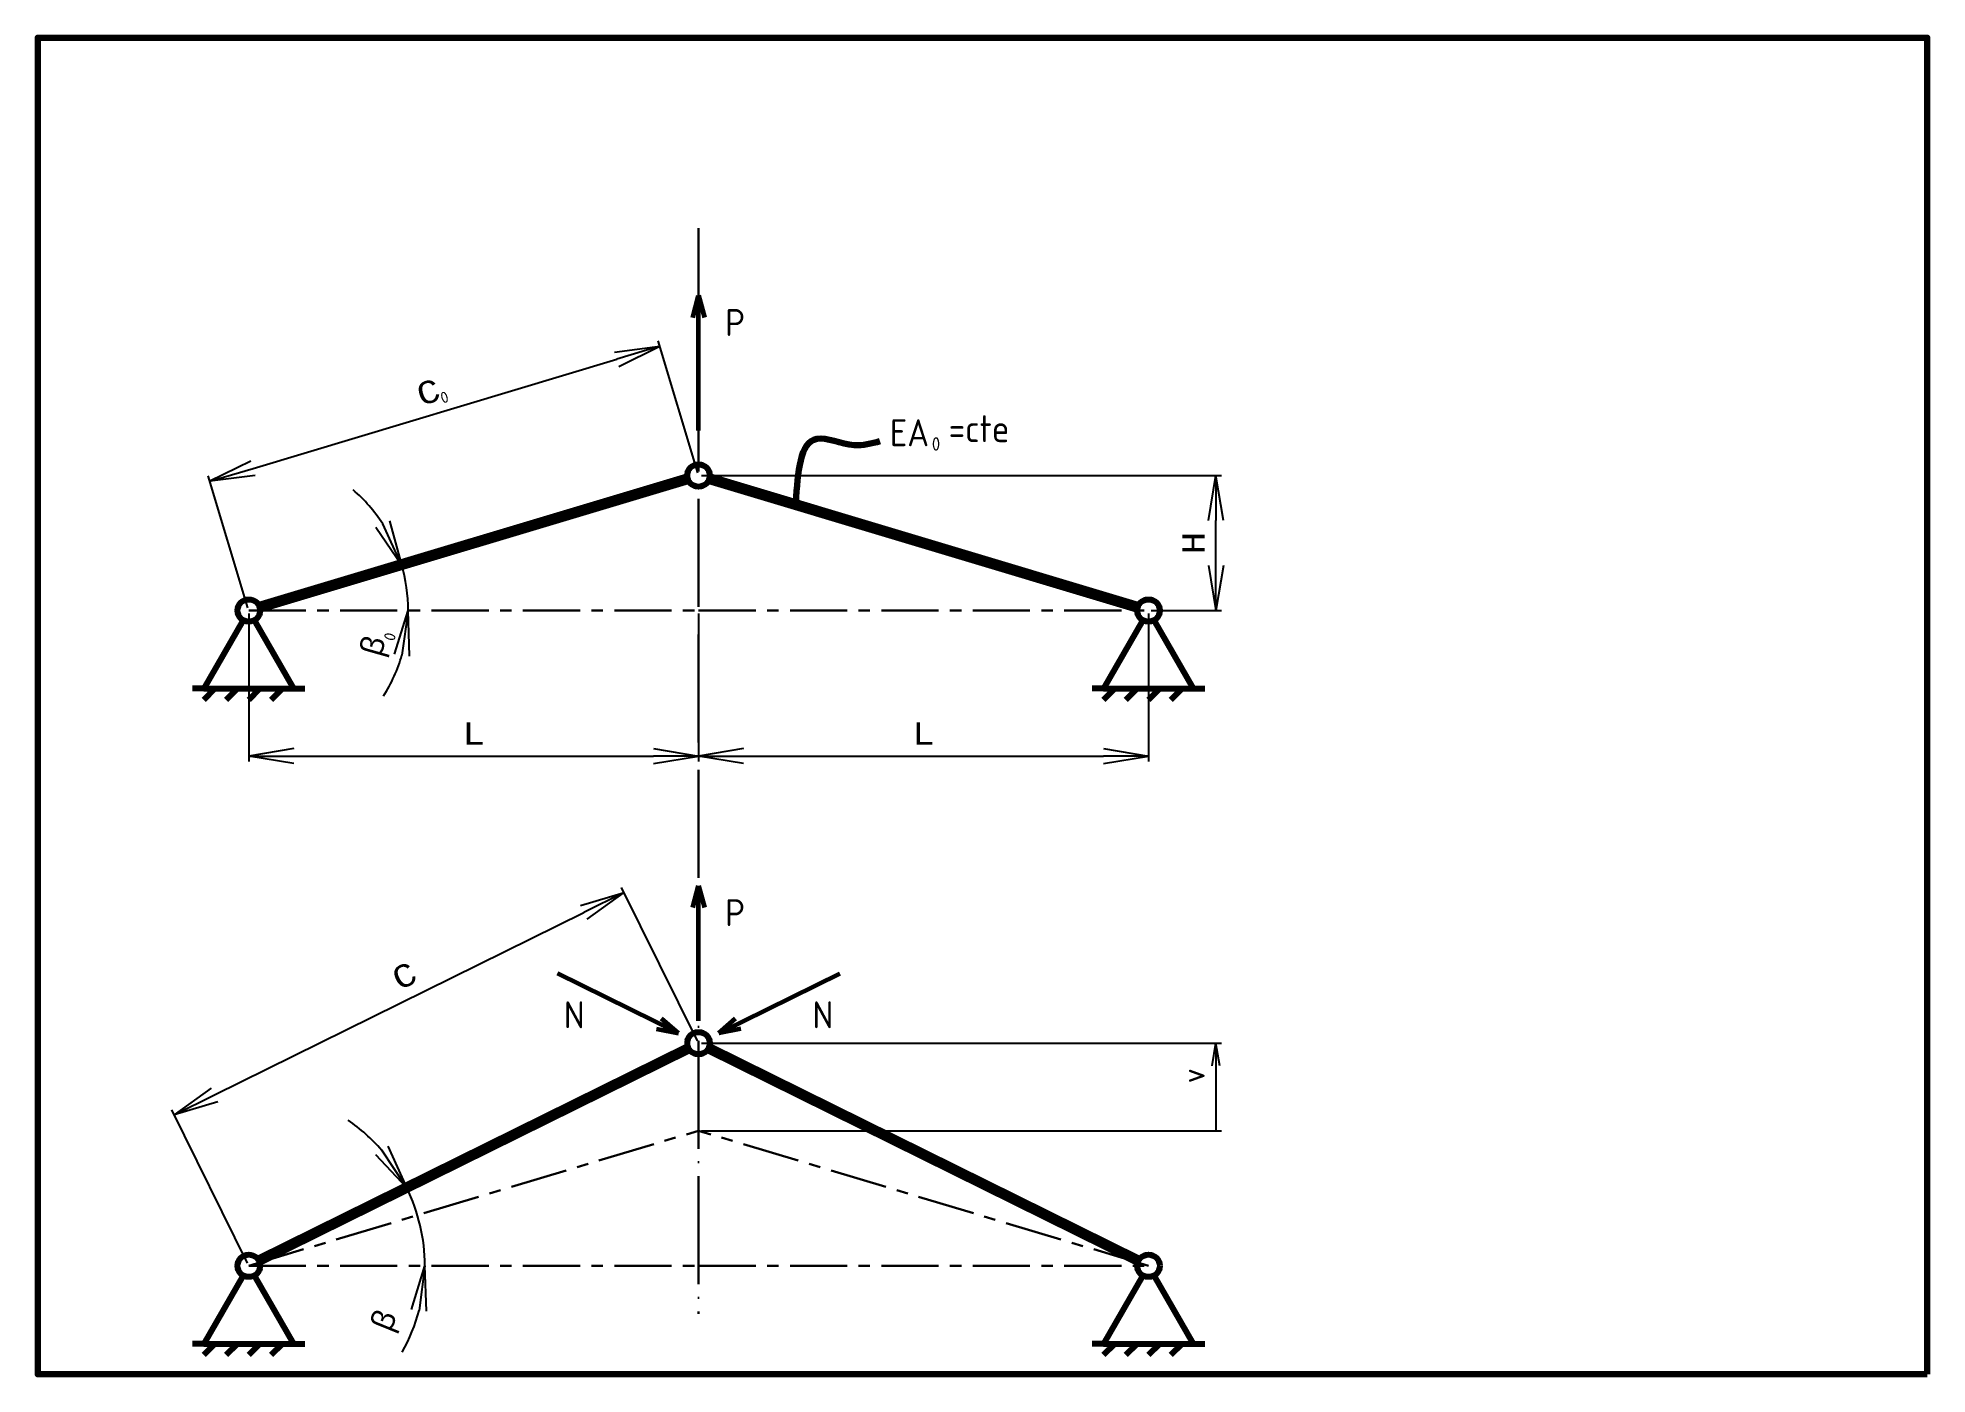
# Model space of a CAD drawing. Header units: millimetres. Extents: x 69 to 9194, y 85 to 2159.
# Drawn here: x 7145.9 to 7565.9, y 393.3 to 690.3 of the extents above; entities that cross this region are included whole.
import ezdxf

# ---------------------------------------------------------------- set-up
doc = ezdxf.new("R2010")
doc.units = ezdxf.units.MM
doc.linetypes.add('ACAD_ISO04W100', pattern=[30, 24, -3, 0, -3])
doc.linetypes.add('CENTERX2', pattern=[20.32, 12.7, -2.54, 2.54, -2.54])
doc.layers.get('0').update_dxf_attribs({"lineweight": 100})
for name, color, linetype, lineweight in [('apoio', 7, 'Continuous', 80), ('barra', 7, 'Continuous', 120), ('cargas', 102, 'Continuous', 60), ('centro', 230, 'ACAD_ISO04W100', 30), ('centro2', 242, 'CENTERX2', 30), ('cotas', 30, 'Continuous', 20), ('molas', 7, 'Continuous', 50)]:
    doc.layers.add(name, color=color, linetype=linetype, lineweight=lineweight)
doc.styles.add('texto1', font='isocteur.ttf')
doc.styles.add('texto2', font='ISO.shx')
doc.dimstyles.new('cotas2', dxfattribs={"dimtxt": 5, "dimasz": 10, "dimexe": 1.25, "dimexo": 0.625, "dimgap": 2.5, "dimtad": 1, "dimtxsty": 'texto1', "dimblk": 'OPEN', "dimcen": 2.5, "dimclrt": 6, "dimadec": 0, "dimazin": 0, "dimtfac": 1, "dimtmove": 0, "dimatfit": 3, "dimfxl": 1, "dimarcsym": 0})
doc.dimstyles.new('cotas2 uni', dxfattribs={"dimtxt": 5, "dimasz": 5, "dimexe": 1.25, "dimexo": 0.625, "dimgap": 2.5, "dimtad": 1, "dimtxsty": 'texto1', "dimblk1": 'OPEN', "dimblk2": 'NONE', "dimsah": 1, "dimcen": 2.5, "dimclrt": 6, "dimadec": 0, "dimazin": 0, "dimtfac": 1, "dimtmove": 0, "dimatfit": 3, "dimfxl": 1, "dimarcsym": 0})

msp = doc.modelspace()

# ---------------------------------------------------------------- texts
at = {"insert": (7348.353, 606.403), "char_height": 6, "width": 16.1, "attachment_point": 1, "style": 'texto2'}
msp.add_mtext('=cte', dxfattribs=at)
at = {"layer": 'cargas', "char_height": 6, "style": 'texto2'}
for s, insert, attachment_point in [('P', (7298.652, 623.996), 7), ('P', (7298.652, 492.841), 7), ('N', (7267.444, 470.128), 9), ('N', (7318.084, 470.128), 7)]:
    msp.add_mtext_dynamic_manual_height_columns(s, width=7.27368, gutter_width=3.75, heights=[0], dxfattribs=dict(at, insert=insert, attachment_point=attachment_point))
at = {"layer": 'cotas', "color": 6, "char_height": 2.5, "attachment_point": 1, "style": 'texto2'}
for insert, rotation in [((7235.085, 611.311), 17.18781), ((7222.713, 556.673), 74.92359)]:
    msp.add_mtext_dynamic_manual_height_columns('{\\fISOCPEUR|b0|i0|c0|p34;0}', width=6.52159, gutter_width=12.5, heights=[0], dxfattribs=dict(at, insert=insert, rotation=rotation))
at = {"layer": 'molas', "attachment_point": 1, "style": 'texto2'}
for s, width, gutter_width, insert, char_height in [('EA', 11.46877, 3.75, (7335.284, 605.493), 6), ('0', 9.67447, 1.875, (7344.62, 601.513), 3)]:
    msp.add_mtext_dynamic_manual_height_columns(s, width=width, gutter_width=gutter_width, heights=[0], dxfattribs=dict(at, insert=insert, char_height=char_height))

# ---------------------------------------------------------------- blocks, each defined once
blk = doc.blocks.new('_Open')
at = {"color": 0, "linetype": 'ByBlock', "lineweight": -2}
for p, q in [((-1, 0.167), (0, 0)), ((-1, -0.167), (0, 0)), ((0, 0), (-1, 0))]:
    blk.add_line(p, q, dxfattribs=at)
blk = doc.blocks.new('*D71')
at = {"layer": 'cotas', "color": 0, "lineweight": -2, "transparency": 16777216}
for start, end in [(32.9056, 49.112), (0, 16.6992), (327.5872, 343.7936)]:
    blk.add_arc((7192.76, 562.98), 35.47, start, end, dxfattribs=at)
at = {"layer": 'Defpoints', "color": 0, "transparency": 16777216}
for p in [(7290.37, 592.26), (7227.57, 569.82), (7192.76, 562.98), (7195.16, 563.69), (7292.76, 562.98)]:
    blk.add_point(p, dxfattribs=at)
at = {"layer": 'cotas', "color": 0, "lineweight": -2, "transparency": 16777216, "xscale": 10, "yscale": 10, "zscale": 10}
for p, rotation in [((7226.74, 573.17), 294.8024415899639), ((7228.24, 562.98), 81.89680264402931)]:
    blk.add_blockref('_Open', p, dxfattribs=dict(at, rotation=rotation))
at = {"layer": 'cotas', "color": 6, "transparency": 16777216, "insert": (7221.11, 554.93), "char_height": 5, "width": 3.3333, "attachment_point": 5, "rotation": 74.1562, "style": 'texto1'}
blk.add_mtext('{\\fMicrosoft YaHei UI|b0|i0|c0|p34;β}', dxfattribs=at)
blk = doc.blocks.new('*D72')
at = {"layer": 'cotas', "color": 0, "lineweight": -2, "transparency": 16777216}
for p, q in [((7293.39, 592.98), (7409.01, 592.98)), ((7407.76, 572.98), (7407.76, 582.98)), ((7393.39, 562.98), (7409.01, 562.98))]:
    blk.add_line(p, q, dxfattribs=at)
at = {"layer": 'Defpoints', "color": 0, "transparency": 16777216}
for p in [(7292.76, 592.98), (7407.76, 592.98), (7392.76, 562.98)]:
    blk.add_point(p, dxfattribs=at)
at = {"layer": 'cotas', "color": 0, "lineweight": -2, "transparency": 16777216, "xscale": 10, "yscale": 10, "zscale": 10}
for p, rotation in [((7407.76, 592.98), 90), ((7407.76, 562.98), 270)]:
    blk.add_blockref('_Open', p, dxfattribs=dict(at, rotation=rotation))
at = {"layer": 'cotas', "color": 6, "transparency": 16777216, "insert": (7402.76, 577.98), "char_height": 5, "attachment_point": 5, "rotation": 90, "style": 'texto1'}
blk.add_mtext('H', dxfattribs=at)
blk = doc.blocks.new('*D73')
at = {"layer": 'cotas', "color": 0, "lineweight": -2, "transparency": 16777216}
for p, q in [((7192.76, 562.35), (7192.76, 529.41)), ((7292.76, 562.35), (7292.76, 529.41)), ((7202.76, 530.66), (7282.76, 530.66))]:
    blk.add_line(p, q, dxfattribs=at)
at = {"layer": 'Defpoints', "color": 0, "transparency": 16777216}
for p in [(7192.76, 562.98), (7292.76, 562.98), (7292.76, 530.66)]:
    blk.add_point(p, dxfattribs=at)
at = {"layer": 'cotas', "color": 0, "lineweight": -2, "transparency": 16777216, "xscale": 10, "yscale": 10, "zscale": 10, "rotation": 180}
blk.add_blockref('_Open', (7192.76, 530.66), dxfattribs=at)
at = {"layer": 'cotas', "color": 0, "lineweight": -2, "transparency": 16777216, "xscale": 10, "yscale": 10, "zscale": 10}
blk.add_blockref('_Open', (7292.76, 530.66), dxfattribs=at)
at = {"layer": 'cotas', "color": 6, "transparency": 16777216, "insert": (7242.76, 535.66), "char_height": 5, "attachment_point": 5, "style": 'texto1'}
blk.add_mtext('L', dxfattribs=at)
blk = doc.blocks.new('*D68')
at = {"layer": 'cotas', "color": 0, "lineweight": -2, "transparency": 16777216}
for p, q in [((7292.76, 562.35), (7292.76, 529.41)), ((7392.76, 562.35), (7392.76, 529.41)), ((7302.76, 530.66), (7382.76, 530.66))]:
    blk.add_line(p, q, dxfattribs=at)
at = {"layer": 'Defpoints', "color": 0, "transparency": 16777216}
for p in [(7292.76, 562.98), (7392.76, 562.98), (7392.76, 530.66)]:
    blk.add_point(p, dxfattribs=at)
at = {"layer": 'cotas', "color": 0, "lineweight": -2, "transparency": 16777216, "xscale": 10, "yscale": 10, "zscale": 10, "rotation": 180}
blk.add_blockref('_Open', (7292.76, 530.66), dxfattribs=at)
at = {"layer": 'cotas', "color": 0, "lineweight": -2, "transparency": 16777216, "xscale": 10, "yscale": 10, "zscale": 10}
blk.add_blockref('_Open', (7392.76, 530.66), dxfattribs=at)
at = {"layer": 'cotas', "color": 6, "transparency": 16777216, "insert": (7342.76, 535.66), "char_height": 5, "attachment_point": 5, "style": 'texto1'}
blk.add_mtext('L', dxfattribs=at)
blk = doc.blocks.new('*D66')
at = {"layer": 'cotas', "color": 0, "lineweight": -2, "transparency": 16777216}
for p, q in [((7292.58, 593.57), (7283.78, 622.91)), ((7193.72, 594.58), (7274.57, 618.84)), ((7192.58, 563.57), (7183.78, 592.91))]:
    blk.add_line(p, q, dxfattribs=at)
at = {"layer": 'Defpoints', "color": 0, "transparency": 16777216}
for p in [(7284.14, 621.71), (7292.76, 592.98), (7192.76, 562.98)]:
    blk.add_point(p, dxfattribs=at)
at = {"layer": 'cotas', "color": 0, "lineweight": -2, "transparency": 16777216, "xscale": 10, "yscale": 10, "zscale": 10}
for p, rotation in [((7284.14, 621.71), 16.69924423399363), ((7184.14, 591.71), 196.6992442339936)]:
    blk.add_blockref('_Open', p, dxfattribs=dict(at, rotation=rotation))
at = {"layer": 'cotas', "color": 6, "transparency": 16777216, "insert": (7232.71, 611.5), "char_height": 5, "attachment_point": 5, "rotation": 16.6992, "style": 'texto1'}
blk.add_mtext('C', dxfattribs=at)
blk = doc.blocks.new('*D69')
at = {"layer": 'cotas', "color": 0, "lineweight": -2, "transparency": 16777216}
for p, q in [((7293.39, 466.82), (7409.01, 466.82)), ((7407.76, 461.82), (7407.76, 447.38)), ((7293.39, 447.38), (7409.01, 447.38))]:
    blk.add_line(p, q, dxfattribs=at)
at = {"layer": 'Defpoints', "color": 0, "transparency": 16777216}
for p in [(7292.76, 466.82), (7292.76, 447.38), (7407.76, 447.38)]:
    blk.add_point(p, dxfattribs=at)
at = {"layer": 'cotas', "color": 0, "lineweight": -2, "transparency": 16777216, "xscale": 5, "yscale": 5, "zscale": 5, "rotation": 90}
blk.add_blockref('_Open', (7407.76, 466.82), dxfattribs=at)
at = {"layer": 'cotas', "color": 6, "transparency": 16777216, "insert": (7402.76, 459.6), "char_height": 5, "attachment_point": 5, "rotation": 90, "style": 'texto1'}
blk.add_mtext('{\\fISOCPEUR|b0|i0|c0|p34;v}', dxfattribs=at)
blk = doc.blocks.new('_None')
blk = doc.blocks.new('*D70')
at = {"layer": 'cotas', "color": 0, "lineweight": -2, "transparency": 16777216}
for start, end in [(40.9852, 55.6606), (360, 26.3099), (330.6494, 345.3247)]:
    blk.add_arc((7192.76, 417.38), 39.15, start, end, dxfattribs=at)
at = {"layer": 'Defpoints', "color": 0, "transparency": 16777216}
for p in [(7281.94, 461.47), (7230.09, 429.17), (7192.76, 417.38), (7195.01, 418.48), (7292.76, 417.38)]:
    blk.add_point(p, dxfattribs=at)
at = {"layer": 'cotas', "color": 0, "lineweight": -2, "transparency": 16777216, "xscale": 10, "yscale": 10, "zscale": 10}
for p, rotation in [((7227.86, 434.73), 303.6475888456501), ((7231.91, 417.38), 82.66234362836916)]:
    blk.add_blockref('_Open', p, dxfattribs=dict(at, rotation=rotation))
at = {"layer": 'cotas', "color": 6, "transparency": 16777216, "insert": (7223.49, 404.95), "char_height": 5, "attachment_point": 5, "rotation": 67.987, "style": 'texto1'}
blk.add_mtext('{\\fMicrosoft YaHei UI|b0|i0|c0|p34;β}', dxfattribs=at)
blk = doc.blocks.new('*D67')
at = {"layer": 'cotas', "color": 0, "lineweight": -2, "transparency": 16777216}
for p, q in [((7292.49, 467.38), (7275.64, 501.46)), ((7185.15, 455.33), (7267.22, 495.91)), ((7192.49, 417.94), (7175.64, 452.02))]:
    blk.add_line(p, q, dxfattribs=at)
at = {"layer": 'Defpoints', "color": 0, "transparency": 16777216}
for p in [(7276.19, 500.34), (7292.76, 466.82), (7192.76, 417.38)]:
    blk.add_point(p, dxfattribs=at)
at = {"layer": 'cotas', "color": 0, "lineweight": -2, "transparency": 16777216, "xscale": 10, "yscale": 10, "zscale": 10}
for p, rotation in [((7276.19, 500.34), 26.30993247402003), ((7176.19, 450.9), 206.30993247402)]:
    blk.add_blockref('_Open', p, dxfattribs=dict(at, rotation=rotation))
at = {"layer": 'cotas', "color": 6, "transparency": 16777216, "insert": (7227.39, 481.79), "char_height": 5, "attachment_point": 5, "rotation": 26.3099, "style": 'texto1'}
blk.add_mtext('C', dxfattribs=at)

# ---------------------------------------------------------------- dimensions: what is measured, and where the dimension line sits
at = {"layer": 'cotas'}
dim = msp.add_aligned_dim(p1=(7192.764, 562.976), p2=(7292.764, 592.976), distance=30, text='C', dimstyle='cotas2', dxfattribs=at)
dim.commit()
dim.dimension.update_dxf_attribs({"geometry": '*D66', "text_midpoint": (7232.707, 611.5)})
for base, line1, line2, picture, middle in [((7227.569, 569.825), ((7195.159, 563.694), (7290.37, 592.257)), ((7192.764, 562.976), (7292.764, 562.976)), '*D71', (7226.889, 553.291)), ((7230.093, 429.174), ((7195.005, 418.484), (7281.939, 461.468)), ((7192.764, 417.376), (7292.764, 417.376)), '*D70', (7229.059, 402.702))]:
    dim = msp.add_angular_dim_2l(base=base, line1=line1, line2=line2, text='{\\fMicrosoft YaHei UI|b0|i0|c0|p34;β}', dimstyle='cotas2', dxfattribs=at)
    dim.commit()
    dim.dimension.update_dxf_attribs({"geometry": picture, "text_midpoint": middle, "dimtype": 162})
dim = msp.add_linear_dim(base=(7407.764, 592.976), p1=(7392.764, 562.976), p2=(7292.764, 592.976), angle=90, text='H', dimstyle='cotas2', dxfattribs=at)
dim.commit()
dim.dimension.update_dxf_attribs({"geometry": '*D72', "text_midpoint": (7402.764, 577.976)})
for base, p1, p2, picture, middle in [((7292.764, 530.655), (7192.764, 562.976), (7292.764, 562.976), '*D73', (7242.764, 535.655)), ((7392.764, 530.655), (7292.764, 562.976), (7392.764, 562.976), '*D68', (7342.764, 535.655))]:
    dim = msp.add_linear_dim(base=base, p1=p1, p2=p2, text='L', dimstyle='cotas2', dxfattribs=at)
    dim.commit()
    dim.dimension.update_dxf_attribs({"geometry": picture, "text_midpoint": middle})
for base, p1, p2, angle, text, dimstyle, picture, middle, dimtype in [((7276.189, 500.343), (7192.764, 417.376), (7292.764, 466.82), 26.30993, 'C', 'cotas2', '*D67', (7229.604, 477.309), 161), ((7407.764, 447.376), (7292.764, 466.82), (7292.764, 447.376), 90, '{\\fISOCPEUR|b0|i0|c0|p34;v}', 'cotas2 uni', '*D69', (7407.764, 459.598), 160)]:
    dim = msp.add_linear_dim(base=base, p1=p1, p2=p2, angle=angle, text=text, dimstyle=dimstyle, dxfattribs=at)
    dim.commit()
    dim.dimension.update_dxf_attribs({"geometry": picture, "text_midpoint": middle, "dimtype": dimtype})

# ---------------------------------------------------------------- linework, layer by layer
msp.add_lwpolyline([(7565.874, 393.272), (7145.874, 393.272), (7145.874, 690.272), (7565.874, 690.272)], close=True)
msp.add_spline([(7314.381, 587.013), (7319.06, 601.144), (7327.318, 599.761), (7333.069, 600.625)], degree=3)
at = {"layer": 'apoio'}
for p, q in [((7191.514, 560.811), (7182.764, 545.655)), ((7202.764, 545.655), (7194.014, 560.811)), ((7391.514, 560.811), (7382.764, 545.655)), ((7402.764, 545.655), (7394.014, 560.811)), ((7182.764, 545.655), (7180.264, 545.655)), ((7182.764, 545.655), (7202.764, 545.655)), ((7185.264, 545.655), (7182.764, 543.155)), ((7190.264, 545.655), (7187.764, 543.155)), ((7195.264, 545.655), (7192.764, 543.155)), ((7200.264, 545.655), (7197.764, 543.155)), ((7202.764, 545.655), (7205.264, 545.655)), ((7382.764, 545.655), (7380.264, 545.655)), ((7382.764, 545.655), (7402.764, 545.655)), ((7385.264, 545.655), (7382.764, 543.155)), ((7390.264, 545.655), (7387.764, 543.155)), ((7395.264, 545.655), (7392.764, 543.155)), ((7400.264, 545.655), (7397.764, 543.155)), ((7402.764, 545.655), (7405.264, 545.655)), ((7191.514, 415.211), (7182.764, 400.055)), ((7202.764, 400.055), (7194.014, 415.211)), ((7391.514, 415.211), (7382.764, 400.055)), ((7402.764, 400.055), (7394.014, 415.211)), ((7182.764, 400.055), (7180.264, 400.055)), ((7182.764, 400.055), (7202.764, 400.055)), ((7185.264, 400.055), (7182.764, 397.555)), ((7190.264, 400.055), (7187.764, 397.555)), ((7195.264, 400.055), (7192.764, 397.555)), ((7200.264, 400.055), (7197.764, 397.555)), ((7202.764, 400.055), (7205.264, 400.055)), ((7382.764, 400.055), (7380.264, 400.055)), ((7382.764, 400.055), (7402.764, 400.055)), ((7385.264, 400.055), (7382.764, 397.555)), ((7390.264, 400.055), (7387.764, 397.555)), ((7395.264, 400.055), (7392.764, 397.555)), ((7400.264, 400.055), (7397.764, 397.555)), ((7402.764, 400.055), (7405.264, 400.055))]:
    msp.add_line(p, q, dxfattribs=at)
for centre in [(7292.764, 592.976), (7192.764, 562.976), (7392.764, 562.976), (7292.764, 466.82), (7192.764, 417.376), (7392.764, 417.376)]:
    msp.add_circle(centre, 2.5, dxfattribs=at)
at = {"layer": 'barra'}
for p, q in [((7194.967, 564.158), (7290.274, 592.751)), ((7390.562, 564.158), (7295.254, 592.751)), ((7195.254, 563.201), (7290.562, 591.793)), ((7390.274, 563.201), (7294.967, 591.793)), ((7194.738, 418.91), (7290.347, 466.183)), ((7195.182, 418.013), (7290.79, 465.286)), ((7390.347, 418.013), (7294.738, 465.286)), ((7390.79, 418.91), (7295.182, 466.183))]:
    msp.add_line(p, q, dxfattribs=at)
at = {"layer": 'cargas'}
for p, q in [((7291.47, 628.146), (7292.764, 632.976)), ((7292.764, 602.976), (7292.764, 632.976)), ((7292.764, 632.976), (7294.058, 628.146)), ((7291.47, 496.991), (7292.764, 501.82)), ((7292.764, 471.82), (7292.764, 501.82)), ((7292.764, 501.82), (7294.058, 496.991)), ((7288.282, 469.036), (7261.39, 482.333)), ((7297.246, 469.036), (7324.139, 482.333)), ((7288.282, 469.036), (7284.526, 472.337)), ((7297.246, 469.036), (7301.002, 472.337)), ((7283.379, 470.017), (7288.282, 469.036)), ((7302.149, 470.017), (7297.246, 469.036))]:
    msp.add_line(p, q, dxfattribs=at)
at = {"layer": 'centro'}
for p, q in [((7292.764, 647.976), (7292.764, 406.66)), ((7195.159, 563.694), (7290.37, 592.257)), ((7390.37, 563.694), (7295.159, 592.257)), ((7195.005, 418.484), (7290.523, 465.712)), ((7390.523, 418.484), (7295.005, 465.712))]:
    msp.add_line(p, q, dxfattribs=at)
at = {"layer": 'centro2'}
for p, q in [((7192.764, 562.976), (7292.764, 562.976)), ((7292.764, 562.976), (7392.764, 562.976)), ((7192.764, 417.376), (7292.764, 447.376)), ((7392.764, 417.376), (7292.764, 447.376)), ((7192.764, 417.376), (7292.764, 417.376)), ((7292.764, 417.376), (7392.764, 417.376))]:
    msp.add_line(p, q, dxfattribs=at)

msp.set_redraw_order([(e.dxf.handle, doc.entitydb.next_handle()) for e in msp.query("TEXT MTEXT ATTDEF DIMENSION ARC_DIMENSION")])  # texts and dimensions are drawn at this point

doc.saveas('drawing.dxf')
